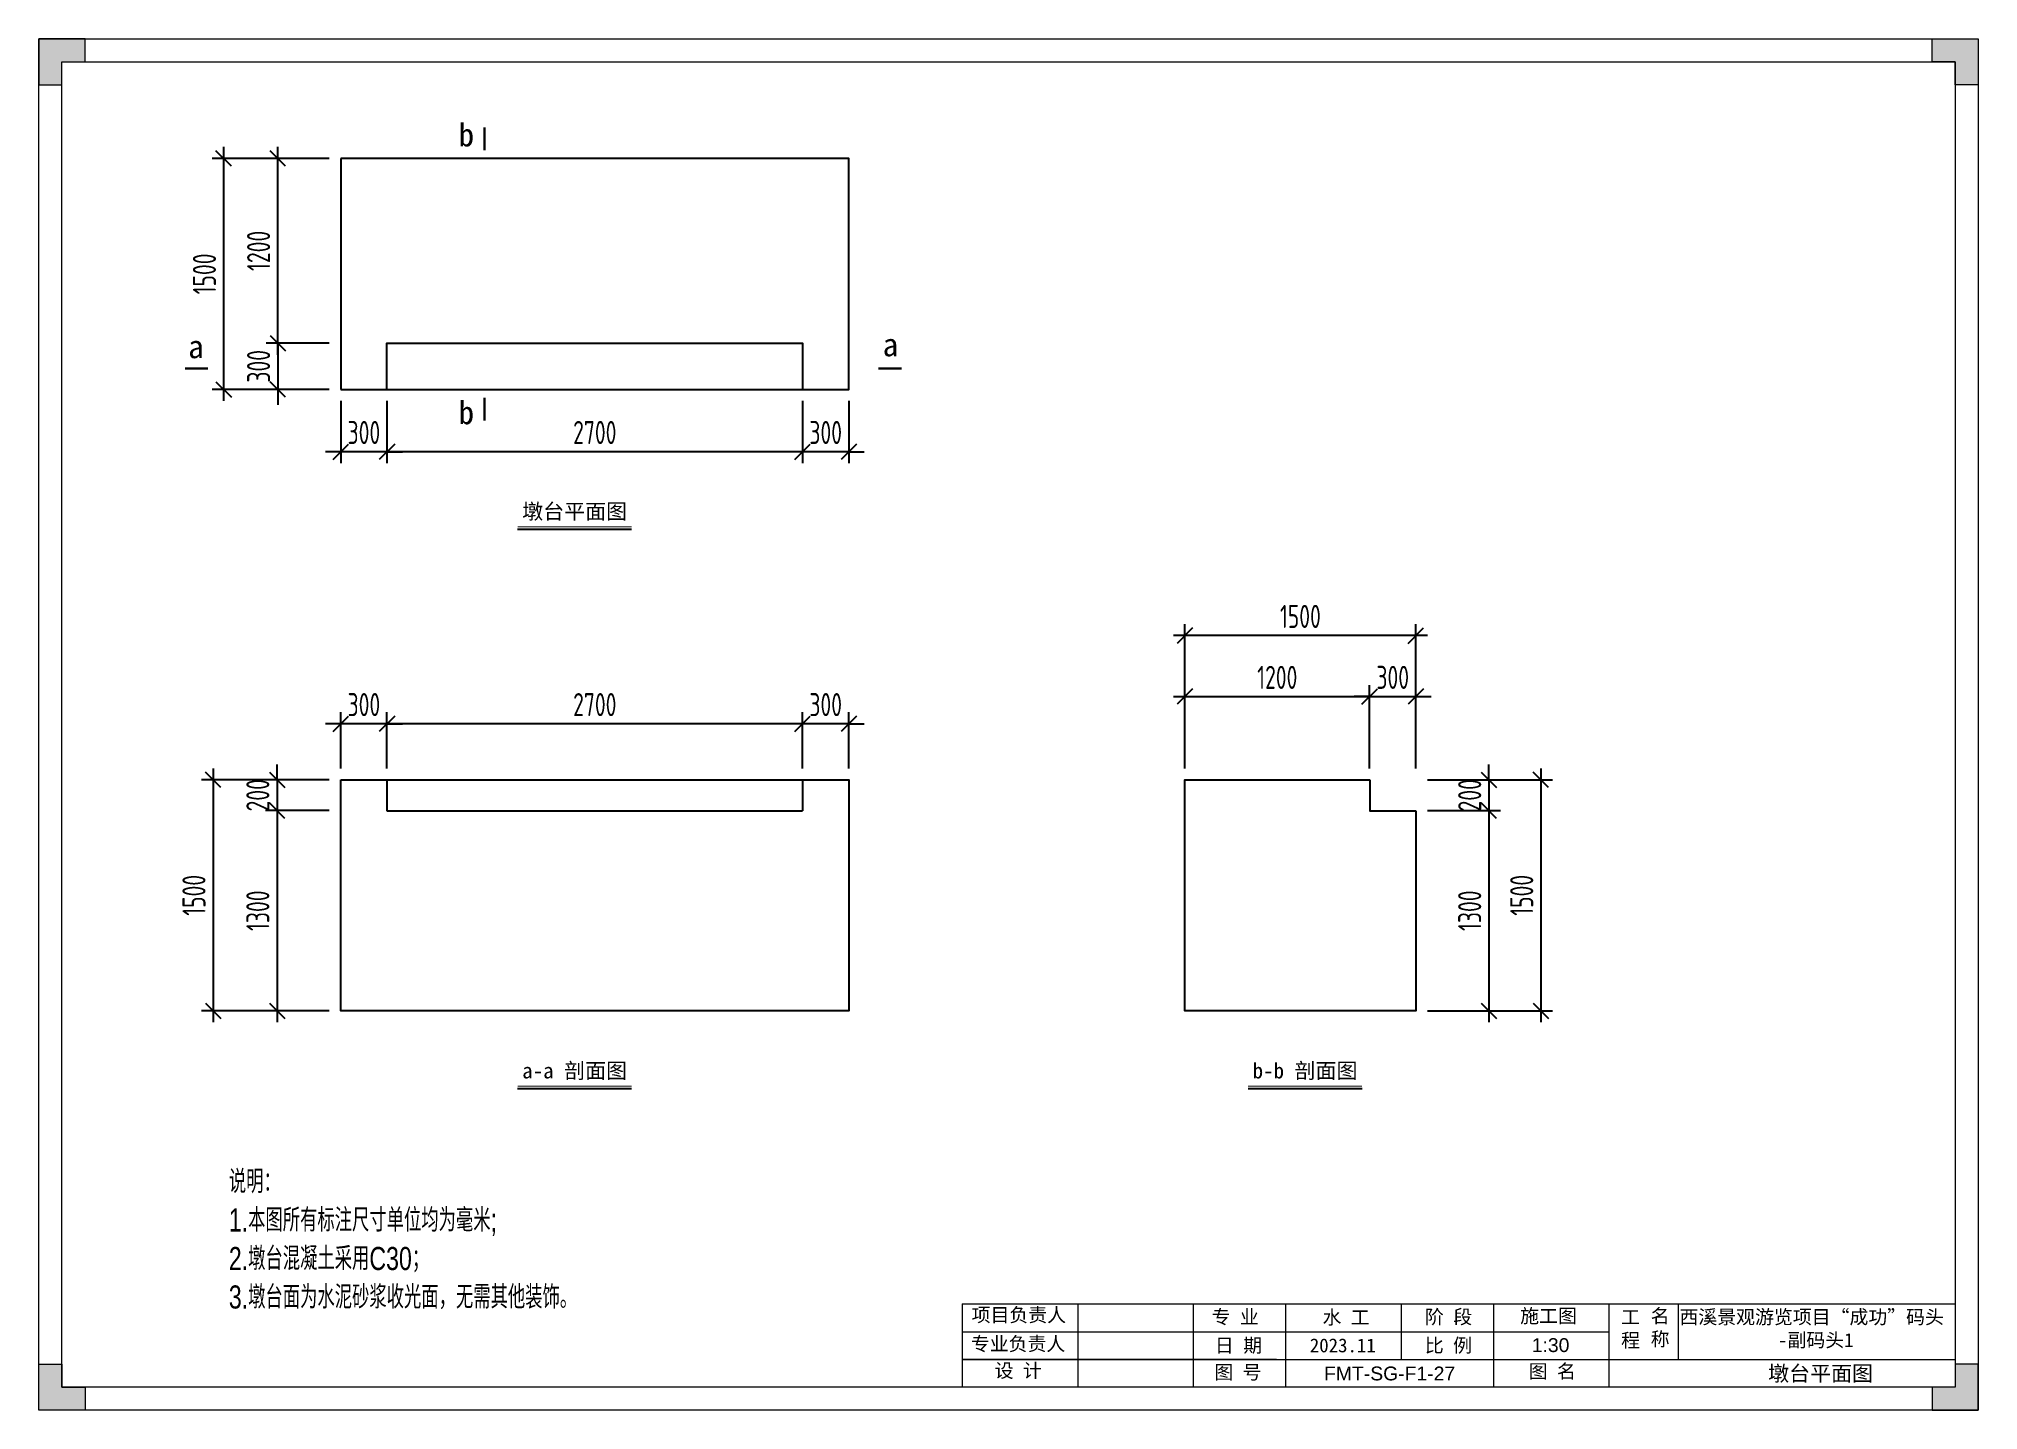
# Model space of a CAD drawing. Header units: millimetres. Extents: x 136606 to 1229059, y 82794 to 127566.
# Drawn here: x 979782 to 992382, y 118656 to 127566 of the extents above; entities that cross this region are included whole.
import ezdxf

# ---------------------------------------------------------------- set-up
doc = ezdxf.new("R2010")
doc.units = ezdxf.units.MM
doc.layers.add('00打印图框', color=255, linetype='Continuous')
doc.layers.add('图框', color=7, linetype='Continuous', lineweight=13)
doc.layers.add('文本', color=3, linetype='Continuous', lineweight=13)
doc.styles.add('Arial', font='arial.ttf')
doc.styles.add('hztxt', font='ros1.shx', dxfattribs={"width": 0.8, "bigfont": 'hztxt.shx'})
doc.styles.get("Standard").update_dxf_attribs({"font": 'arial.ttf'})
doc.dimstyles.new('DIM-50', dxfattribs={"dimscale": 50, "dimtxt": 3, "dimasz": 2, "dimexe": 1.5, "dimexo": 1.5, "dimgap": 1, "dimtad": 1, "dimdec": 1, "dimdsep": 46, "dimtxsty": 'hztxt', "dimblk": 'OBLIQUE', "dimcen": 0, "dimdle": 1.5, "dimclrd": 9, "dimclre": 9, "dimclrt": 2, "dimadec": 1, "dimazin": 0, "dimtfac": 1, "dimtdec": 1, "dimtix": 1, "dimtmove": 2, "dimatfit": 3, "dimldrblk": 'OBLIQUE', "dimfxl": 15, "dimtolj": 1, "dimtzin": 0, "dimarcsym": 1})

msp = doc.modelspace()

# ---------------------------------------------------------------- texts
at = {"attachment_point": 5, "line_spacing_factor": 2, "style": 'Arial'}
for s, insert, char_height in [('{\\fSimSun|b0|i0|c134|p2;b}', (982559.4482, 126940.3188), 150), ('{\\fSimSun|b0|i0|c134|p2;a}', (980803.1209, 125564.6289), 150), ('{\\fSimSun|b0|i0|c134|p2;a}', (985315.2128, 125576.9136), 150), ('{\\fSimSun|b0|i0|c134|p2;b}', (982559.4482, 125135.7301), 150), ('{\\fSimSun|b0|i0|c134|p2;墩台平面图}', (983263.1438, 124489.7436), 100), ('{\\fSimSun|b0|i0|c134|p2;a-a 剖面图}', (983263.1438, 120856.1877), 100), ('{\\fSimSun|b0|i0|c134|p2;b-b 剖面图}', (988008.8109, 120856.1877), 100), ('{\\fSimSun|b0|i0|c134|p2;墩台平面图}', (991357.6052, 118889.3306), 100)]:
    msp.add_mtext(s, dxfattribs=dict(at, insert=insert, char_height=char_height))
at = {"insert": (981016.4642, 120216.5512), "char_height": 150, "attachment_point": 1, "style": 'Arial'}
msp.add_mtext_dynamic_manual_height_columns('{\\Ffsdb-e,hztxt|c134;\\W0.75;说明：\\P1.本图所有标注尺寸单位均为毫米;\\P2.墩台混凝土采用C30\\H1.00004x;；\\P3.墩台面为水泥砂浆收光面，无需其他装饰。}', width=2651.87033, gutter_width=12.5, heights=[0], dxfattribs=at)
at = {"layer": '00打印图框', "color": 6, "char_height": 90, "attachment_point": 1, "style": 'Arial'}
for s, width, gutter_width, heights, insert in [('1:30', 39.404991, 2.8125, [0], (989481.244, 119123.7243)), ('{\\C256;FMT-SG-F1-27}', 138.940173, 0, [18.9488], (988131.8243, 118939.473))]:
    msp.add_mtext_dynamic_manual_height_columns(s, width=width, gutter_width=gutter_width, heights=heights, dxfattribs=dict(at, insert=insert))

# ---------------------------------------------------------------- blocks, each defined once
blk = doc.blocks.new('_Oblique')
at = {"color": 0, "linetype": 'ByBlock', "lineweight": -2}
blk.add_line((-0.5, -0.5), (0.5, 0.5), dxfattribs=at)
blk = doc.blocks.new('*D1892')
at = {"color": 9, "lineweight": -2, "transparency": 16777216}
for p, q in [((987228, 122826), (987228, 123367)), ((988428, 122826), (988428, 123367)), ((987153, 123292), (988503, 123292))]:
    blk.add_line(p, q, dxfattribs=at)
at = {"layer": 'Defpoints', "color": 0, "transparency": 16777216}
for p in [(988428, 123292), (987228, 122751, 0), (988428, 122751, 0)]:
    blk.add_point(p, dxfattribs=at)
at = {"color": 9, "lineweight": -2, "transparency": 16777216, "xscale": 100, "yscale": 100, "zscale": 100, "rotation": 180}
blk.add_blockref('_Oblique', (987228, 123292), dxfattribs=at)
at = {"color": 9, "lineweight": -2, "transparency": 16777216, "xscale": 100, "yscale": 100, "zscale": 100}
blk.add_blockref('_Oblique', (988428, 123292), dxfattribs=at)
at = {"color": 2, "transparency": 16777216, "insert": (987828, 123417), "char_height": 150, "attachment_point": 5, "style": 'hztxt'}
blk.add_mtext('\\A1;1200', dxfattribs=at)
blk = doc.blocks.new('*D1893')
at = {"color": 9, "lineweight": -2, "transparency": 16777216}
for p, q in [((988428, 122826), (988428, 123367)), ((988728, 122826), (988728, 123367)), ((988428, 123292), (988328, 123292)), ((988428, 123292), (988728, 123292)), ((988728, 123292), (988828, 123292))]:
    blk.add_line(p, q, dxfattribs=at)
at = {"layer": 'Defpoints', "color": 0, "transparency": 16777216}
for p in [(988728, 123292), (988428, 122751, 0), (988728, 122751, 0)]:
    blk.add_point(p, dxfattribs=at)
at = {"color": 9, "lineweight": -2, "transparency": 16777216, "xscale": 100, "yscale": 100, "zscale": 100}
blk.add_blockref('_Oblique', (988428, 123292), dxfattribs=at)
at = {"color": 9, "lineweight": -2, "transparency": 16777216, "xscale": 100, "yscale": 100, "zscale": 100, "rotation": 180}
blk.add_blockref('_Oblique', (988728, 123292), dxfattribs=at)
at = {"color": 2, "transparency": 16777216, "insert": (988578, 123417), "char_height": 150, "attachment_point": 5, "style": 'hztxt'}
blk.add_mtext('\\A1;300', dxfattribs=at)
blk = doc.blocks.new('*D1894')
at = {"color": 9, "lineweight": -2, "transparency": 16777216}
for p, q in [((987228, 122826), (987228, 123763)), ((988728, 122826), (988728, 123763)), ((988803, 123688), (987153, 123688))]:
    blk.add_line(p, q, dxfattribs=at)
at = {"layer": 'Defpoints', "color": 0, "transparency": 16777216}
for p in [(987228, 123688), (987228, 122751, 0), (988728, 122751, 0)]:
    blk.add_point(p, dxfattribs=at)
at = {"color": 9, "lineweight": -2, "transparency": 16777216, "xscale": 100, "yscale": 100, "zscale": 100, "rotation": 180}
blk.add_blockref('_Oblique', (987228, 123688), dxfattribs=at)
at = {"color": 9, "lineweight": -2, "transparency": 16777216, "xscale": 100, "yscale": 100, "zscale": 100}
blk.add_blockref('_Oblique', (988728, 123688), dxfattribs=at)
at = {"color": 2, "transparency": 16777216, "insert": (987978, 123813), "char_height": 150, "attachment_point": 5, "style": 'hztxt'}
blk.add_mtext('\\A1;1500', dxfattribs=at)
blk = doc.blocks.new('*D1895')
at = {"color": 9, "lineweight": -2, "transparency": 16777216}
for p, q in [((989203, 122751), (989203, 122851)), ((988803, 122751), (989278, 122751)), ((989203, 122751), (989203, 122551)), ((988803, 122551), (989278, 122551)), ((989203, 122551), (989203, 122451))]:
    blk.add_line(p, q, dxfattribs=at)
at = {"layer": 'Defpoints', "color": 0, "transparency": 16777216}
for p in [(988728, 122751, 0), (988728, 122551, 0), (989203, 122551)]:
    blk.add_point(p, dxfattribs=at)
at = {"color": 9, "lineweight": -2, "transparency": 16777216, "xscale": 100, "yscale": 100, "zscale": 100}
for p, rotation in [((989203, 122751), 270), ((989203, 122551), 90)]:
    blk.add_blockref('_Oblique', p, dxfattribs=dict(at, rotation=rotation))
at = {"color": 2, "transparency": 16777216, "insert": (989078, 122651), "char_height": 150, "attachment_point": 5, "rotation": 90, "style": 'hztxt'}
blk.add_mtext('\\A1;200', dxfattribs=at)
blk = doc.blocks.new('*D1896')
at = {"color": 9, "lineweight": -2, "transparency": 16777216}
for p, q in [((989203, 122626), (989203, 121176)), ((988803, 122551), (989278, 122551)), ((988803, 121251), (989278, 121251))]:
    blk.add_line(p, q, dxfattribs=at)
at = {"layer": 'Defpoints', "color": 0, "transparency": 16777216}
for p in [(988728, 122551, 0), (988728, 121251, 0), (989203, 121251)]:
    blk.add_point(p, dxfattribs=at)
at = {"color": 9, "lineweight": -2, "transparency": 16777216, "xscale": 100, "yscale": 100, "zscale": 100}
for p, rotation in [((989203, 122551), 90), ((989203, 121251), 270)]:
    blk.add_blockref('_Oblique', p, dxfattribs=dict(at, rotation=rotation))
at = {"color": 2, "transparency": 16777216, "insert": (989078, 121901), "char_height": 150, "attachment_point": 5, "rotation": 90, "style": 'hztxt'}
blk.add_mtext('\\A1;1300', dxfattribs=at)
blk = doc.blocks.new('*D1897')
at = {"color": 9, "lineweight": -2, "transparency": 16777216}
for p, q in [((988803, 122751), (989616, 122751)), ((989541, 122826), (989541, 121176)), ((988803, 121251), (989616, 121251))]:
    blk.add_line(p, q, dxfattribs=at)
at = {"layer": 'Defpoints', "color": 0, "transparency": 16777216}
for p in [(988728, 122751, 0), (988728, 121251, 0), (989541, 121251)]:
    blk.add_point(p, dxfattribs=at)
at = {"color": 9, "lineweight": -2, "transparency": 16777216, "xscale": 100, "yscale": 100, "zscale": 100}
for p, rotation in [((989541, 122751), 90), ((989541, 121251), 270)]:
    blk.add_blockref('_Oblique', p, dxfattribs=dict(at, rotation=rotation))
at = {"color": 2, "transparency": 16777216, "insert": (989416, 122001), "char_height": 150, "attachment_point": 5, "rotation": 90, "style": 'hztxt'}
blk.add_mtext('\\A1;1500', dxfattribs=at)
blk = doc.blocks.new('*D1938')
at = {"color": 9, "lineweight": -2, "transparency": 16777216}
for p, q in [((984744, 123115), (984644, 123115)), ((984744, 122826), (984744, 123190)), ((985044, 123115), (984744, 123115)), ((985044, 122826), (985044, 123190)), ((985044, 123115), (985144, 123115))]:
    blk.add_line(p, q, dxfattribs=at)
at = {"layer": 'Defpoints', "color": 0, "transparency": 16777216}
for p in [(984744, 123115), (984744, 122751), (985044, 122751)]:
    blk.add_point(p, dxfattribs=at)
at = {"color": 9, "lineweight": -2, "transparency": 16777216, "xscale": 100, "yscale": 100, "zscale": 100}
blk.add_blockref('_Oblique', (984744, 123115), dxfattribs=at)
at = {"color": 9, "lineweight": -2, "transparency": 16777216, "xscale": 100, "yscale": 100, "zscale": 100, "rotation": 180}
blk.add_blockref('_Oblique', (985044, 123115), dxfattribs=at)
at = {"color": 2, "transparency": 16777216, "insert": (984894, 123240), "char_height": 150, "attachment_point": 5, "style": 'hztxt'}
blk.add_mtext('\\A1;300', dxfattribs=at)
blk = doc.blocks.new('*D1939')
at = {"color": 9, "lineweight": -2, "transparency": 16777216}
for p, q in [((984819, 123115), (981969, 123115)), ((982044, 122826), (982044, 123190)), ((984744, 122826), (984744, 123190))]:
    blk.add_line(p, q, dxfattribs=at)
at = {"layer": 'Defpoints', "color": 0, "transparency": 16777216}
for p in [(982044, 123115), (982044, 122751), (984744, 122751)]:
    blk.add_point(p, dxfattribs=at)
at = {"color": 9, "lineweight": -2, "transparency": 16777216, "xscale": 100, "yscale": 100, "zscale": 100, "rotation": 180}
blk.add_blockref('_Oblique', (982044, 123115), dxfattribs=at)
at = {"color": 9, "lineweight": -2, "transparency": 16777216, "xscale": 100, "yscale": 100, "zscale": 100}
blk.add_blockref('_Oblique', (984744, 123115), dxfattribs=at)
at = {"color": 2, "transparency": 16777216, "insert": (983394, 123240), "char_height": 150, "attachment_point": 5, "style": 'hztxt'}
blk.add_mtext('\\A1;2700', dxfattribs=at)
blk = doc.blocks.new('*D1940')
at = {"color": 9, "lineweight": -2, "transparency": 16777216}
for p, q in [((981744, 123115), (981644, 123115)), ((981744, 122826), (981744, 123190)), ((982044, 123115), (981744, 123115)), ((982044, 122826), (982044, 123190)), ((982044, 123115), (982144, 123115))]:
    blk.add_line(p, q, dxfattribs=at)
at = {"layer": 'Defpoints', "color": 0, "transparency": 16777216}
for p in [(981744, 123115), (981744, 122751), (982044, 122751)]:
    blk.add_point(p, dxfattribs=at)
at = {"color": 9, "lineweight": -2, "transparency": 16777216, "xscale": 100, "yscale": 100, "zscale": 100}
blk.add_blockref('_Oblique', (981744, 123115), dxfattribs=at)
at = {"color": 9, "lineweight": -2, "transparency": 16777216, "xscale": 100, "yscale": 100, "zscale": 100, "rotation": 180}
blk.add_blockref('_Oblique', (982044, 123115), dxfattribs=at)
at = {"color": 2, "transparency": 16777216, "insert": (981894, 123240), "char_height": 150, "attachment_point": 5, "style": 'hztxt'}
blk.add_mtext('\\A1;300', dxfattribs=at)
blk = doc.blocks.new('*D1898')
at = {"color": 9, "lineweight": -2, "transparency": 16777216}
for p, q in [((981330, 122751), (981330, 122851)), ((981669, 122751), (981255, 122751)), ((981330, 122751), (981330, 122551)), ((981669, 122551), (981255, 122551)), ((981330, 122551), (981330, 122451))]:
    blk.add_line(p, q, dxfattribs=at)
at = {"layer": 'Defpoints', "color": 0, "transparency": 16777216}
for p in [(981744, 122751), (981330, 122551), (981744, 122551)]:
    blk.add_point(p, dxfattribs=at)
at = {"color": 9, "lineweight": -2, "transparency": 16777216, "xscale": 100, "yscale": 100, "zscale": 100}
for p, rotation in [((981330, 122751), 270), ((981330, 122551), 90)]:
    blk.add_blockref('_Oblique', p, dxfattribs=dict(at, rotation=rotation))
at = {"color": 2, "transparency": 16777216, "insert": (981205, 122651), "char_height": 150, "attachment_point": 5, "rotation": 90, "style": 'hztxt'}
blk.add_mtext('\\A1;200', dxfattribs=at)
blk = doc.blocks.new('*D1899')
at = {"color": 9, "lineweight": -2, "transparency": 16777216}
for p, q in [((981330, 122626), (981330, 121176)), ((981669, 122551), (981255, 122551)), ((981669, 121251), (981255, 121251))]:
    blk.add_line(p, q, dxfattribs=at)
at = {"layer": 'Defpoints', "color": 0, "transparency": 16777216}
for p in [(981744, 122551), (981330, 121251), (981744, 121251)]:
    blk.add_point(p, dxfattribs=at)
at = {"color": 9, "lineweight": -2, "transparency": 16777216, "xscale": 100, "yscale": 100, "zscale": 100}
for p, rotation in [((981330, 122551), 90), ((981330, 121251), 270)]:
    blk.add_blockref('_Oblique', p, dxfattribs=dict(at, rotation=rotation))
at = {"color": 2, "transparency": 16777216, "insert": (981205, 121901), "char_height": 150, "attachment_point": 5, "rotation": 90, "style": 'hztxt'}
blk.add_mtext('\\A1;1300', dxfattribs=at)
blk = doc.blocks.new('*D1900')
at = {"color": 9, "lineweight": -2, "transparency": 16777216}
for p, q in [((981669, 122751), (980840, 122751)), ((980915, 122826), (980915, 121176)), ((981669, 121251), (980840, 121251))]:
    blk.add_line(p, q, dxfattribs=at)
at = {"layer": 'Defpoints', "color": 0, "transparency": 16777216}
for p in [(981744, 122751), (980915, 121251), (981744, 121251)]:
    blk.add_point(p, dxfattribs=at)
at = {"color": 9, "lineweight": -2, "transparency": 16777216, "xscale": 100, "yscale": 100, "zscale": 100}
for p, rotation in [((980915, 122751), 90), ((980915, 121251), 270)]:
    blk.add_blockref('_Oblique', p, dxfattribs=dict(at, rotation=rotation))
at = {"color": 2, "transparency": 16777216, "insert": (980790, 122001), "char_height": 150, "attachment_point": 5, "rotation": 90, "style": 'hztxt'}
blk.add_mtext('\\A1;1500', dxfattribs=at)
blk = doc.blocks.new('*D1901')
at = {"color": 9, "lineweight": -2, "transparency": 16777216}
for p, q in [((984744, 125213), (984744, 124808)), ((985044, 125213), (985044, 124808)), ((984744, 124883), (984644, 124883)), ((985044, 124883), (984744, 124883)), ((985044, 124883), (985144, 124883))]:
    blk.add_line(p, q, dxfattribs=at)
at = {"layer": 'Defpoints', "color": 0, "transparency": 16777216}
for p in [(984744, 125288), (985044, 125288), (984744, 124883)]:
    blk.add_point(p, dxfattribs=at)
at = {"color": 9, "lineweight": -2, "transparency": 16777216, "xscale": 100, "yscale": 100, "zscale": 100}
blk.add_blockref('_Oblique', (984744, 124883), dxfattribs=at)
at = {"color": 9, "lineweight": -2, "transparency": 16777216, "xscale": 100, "yscale": 100, "zscale": 100, "rotation": 180}
blk.add_blockref('_Oblique', (985044, 124883), dxfattribs=at)
at = {"color": 2, "transparency": 16777216, "insert": (984894, 125008), "char_height": 150, "attachment_point": 5, "style": 'hztxt'}
blk.add_mtext('\\A1;300', dxfattribs=at)
blk = doc.blocks.new('*D1902')
at = {"color": 9, "lineweight": -2, "transparency": 16777216}
for p, q in [((982044, 125213), (982044, 124808)), ((984744, 125213), (984744, 124808)), ((984819, 124883), (981969, 124883))]:
    blk.add_line(p, q, dxfattribs=at)
at = {"layer": 'Defpoints', "color": 0, "transparency": 16777216}
for p in [(982044, 125288), (984744, 125288), (982044, 124883)]:
    blk.add_point(p, dxfattribs=at)
at = {"color": 9, "lineweight": -2, "transparency": 16777216, "xscale": 100, "yscale": 100, "zscale": 100, "rotation": 180}
blk.add_blockref('_Oblique', (982044, 124883), dxfattribs=at)
at = {"color": 9, "lineweight": -2, "transparency": 16777216, "xscale": 100, "yscale": 100, "zscale": 100}
blk.add_blockref('_Oblique', (984744, 124883), dxfattribs=at)
at = {"color": 2, "transparency": 16777216, "insert": (983394, 125008), "char_height": 150, "attachment_point": 5, "style": 'hztxt'}
blk.add_mtext('\\A1;2700', dxfattribs=at)
blk = doc.blocks.new('*D1903')
at = {"color": 9, "lineweight": -2, "transparency": 16777216}
for p, q in [((981744, 125213), (981744, 124808)), ((982044, 125213), (982044, 124808)), ((981744, 124883), (981644, 124883)), ((982044, 124883), (981744, 124883)), ((982044, 124883), (982144, 124883))]:
    blk.add_line(p, q, dxfattribs=at)
at = {"layer": 'Defpoints', "color": 0, "transparency": 16777216}
for p in [(981744, 125288), (982044, 125288), (981744, 124883)]:
    blk.add_point(p, dxfattribs=at)
at = {"color": 9, "lineweight": -2, "transparency": 16777216, "xscale": 100, "yscale": 100, "zscale": 100}
blk.add_blockref('_Oblique', (981744, 124883), dxfattribs=at)
at = {"color": 9, "lineweight": -2, "transparency": 16777216, "xscale": 100, "yscale": 100, "zscale": 100, "rotation": 180}
blk.add_blockref('_Oblique', (982044, 124883), dxfattribs=at)
at = {"color": 2, "transparency": 16777216, "insert": (981894, 125008), "char_height": 150, "attachment_point": 5, "style": 'hztxt'}
blk.add_mtext('\\A1;300', dxfattribs=at)
blk = doc.blocks.new('GW-TK')
at = {"layer": '图框', "linetype": 'Continuous', "lineweight": 0}
h = blk.add_hatch(color=256, dxfattribs=at)
h.dxf.hatch_style = 1
h.paths.add_polyline_path([(927183.55, 464715.01), (927183.55, 464705.01), (927188.55, 464705.01), (927188.55, 464710.01), (927193.56, 464710.01), (927193.56, 464715.01)])
h = blk.add_hatch(color=256, dxfattribs=at)
h.dxf.hatch_style = 1
h.paths.add_polyline_path([(927593.55, 464715.01), (927593.55, 464710.01), (927598.55, 464710.01), (927598.55, 464705.01), (927603.55, 464705.01), (927603.55, 464715.01)])
h = blk.add_hatch(color=256, dxfattribs=at)
h.dxf.hatch_style = 1
h.paths.add_polyline_path([(927193.56, 464418.01), (927193.56, 464423.01), (927188.55, 464423.01), (927188.55, 464428.01), (927183.55, 464428.01), (927183.55, 464418.01)])
h = blk.add_hatch(color=256, dxfattribs=at)
h.dxf.hatch_style = 1
h.paths.add_polyline_path([(927603.55, 464418.01), (927603.55, 464428.01), (927598.55, 464428.01), (927598.55, 464423.01), (927593.55, 464423.01), (927593.55, 464418.01)])
at = {"layer": '图框', "linetype": 'Continuous'}
for p, q in [((927383.55, 464441.02), (927383.55, 464423.01)), ((927408.55, 464441.02), (927408.55, 464423.01)), ((927433.55, 464441.02), (927433.55, 464423.01)), ((927453.55, 464441.02), (927453.55, 464423.01)), ((927478.55, 464441.02), (927478.55, 464429.01)), ((927498.55, 464441.02), (927498.55, 464423.01)), ((927523.55, 464441.02), (927523.55, 464423.01)), ((927538.55, 464441.02), (927538.55, 464429.01)), ((927383.55, 464435.01), (927523.55, 464435.01)), ((927451.56, 464429.01), (927383.55, 464429.01)), ((927383.55, 464429.01), (927598.55, 464429.01))]:
    blk.add_line(p, q, dxfattribs=at)
at = {"layer": '图框', "linetype": 'Continuous', "lineweight": 0}
for points in [[(927188.55, 464705.01), (927188.55, 464710.01), (927193.56, 464710.01), (927193.56, 464715.01), (927183.55, 464715.01), (927183.55, 464705.01)], [(927598.55, 464705.01), (927598.55, 464710.01), (927593.55, 464710.01), (927593.55, 464715.01), (927603.55, 464715.01), (927603.55, 464705.01)], [(927188.55, 464428.01), (927188.55, 464423.01), (927193.56, 464423.01), (927193.56, 464418.01), (927183.55, 464418.01), (927183.55, 464428.01)], [(927598.55, 464428.01), (927598.55, 464423.01), (927593.55, 464423.01), (927593.55, 464418.01), (927603.55, 464418.01), (927603.55, 464428.01)]]:
    blk.add_lwpolyline(points, close=True, dxfattribs=at)
at = {"layer": '图框'}
for points in [[(927183.55, 464715.01), (927603.55, 464715.01), (927603.55, 464418.01), (927183.55, 464418.01)], [(927188.55, 464710.01), (927598.55, 464710.01), (927598.55, 464423.01), (927188.55, 464423.01)]]:
    blk.add_lwpolyline(points, close=True, dxfattribs=at)
at = {"layer": '图框', "linetype": 'Continuous'}
blk.add_lwpolyline([(927383.55, 464441.02), (927598.55, 464441.02)], dxfattribs=at)
at = {"layer": '图框', "linetype": 'Continuous', "char_height": 3, "attachment_point": 1}
for s, width, heights, insert in [('{\\fSimSun|b0|i0|c134|p2;项目负责人}', 26.0225, [0], (927385.56, 464440.15)), ('{\\fSimSun|b0|i0|c134|p2;专 业}', 12.8345, [0], (927437.53, 464439.73)), ('{\\fSimSun|b0|i0|c134|p2;阶 段}', 17.4775, [0], (927483.73, 464439.73)), ('{\\fSimSun|b0|i0|c134|p2;工 程}', 5.2119, [0], (927526.21, 464439.66)), ('{\\fSimSun|b0|i0|c134|p2;名 称}', 5.2119, [0], (927532.62, 464439.93)), ('{\\fSimSun|b0|i0|c134|p2;专业负责人}', 24.6361, [2.04], (927385.39, 464433.9)), ('{\\fSimSun|b0|i0|c134|p2;日 期}', 11.224, [0], (927438.25, 464433.55)), ('{\\fSimSun|b0|i0|c134|p2;比 例}', 10.9146, [0], (927483.71, 464433.55)), ('{\\fSimSun|b0|i0|c134|p2;设 计}', 16.2353, [0], (927390.55, 464428.09)), ('{\\fSimSun|b0|i0|c134|p2;图 号}', 23.6261, [0], (927438.11, 464427.75)), ('{\\fSimSun|b0|i0|c134|p2;图 名}', 12.066, [0], (927506.19, 464427.94))]:
    blk.add_mtext_dynamic_manual_height_columns(s, width=width, gutter_width=17.5, heights=heights, dxfattribs=dict(at, insert=insert))
at = {"layer": '图框', "color": 3, "linetype": 'Continuous', "char_height": 3, "attachment_point": 1}
for s, width, insert in [('{\\fSimSun|b0|i0|c134|p2;水 工}', 11.224, (927461.55, 464439.63)), ('\\pt9;{\\fSimSun|b0|i0|c134|p2;施工图}', 18.6303, (927504.36, 464439.94)), ('\\pi0.39911,t9.39911;{\\fSimSun|b0|i0|c134|p2;西溪景观游览项目“成功”码头\\P\\pi21.75744,t30.75744;-副码头1}', 60.0149, (927538.45, 464439.71)), ('{\\fSimSun|b0|i0|c134|p2;2023.11}', 11.224, (927458.8, 464433.55))]:
    blk.add_mtext_dynamic_manual_height_columns(s, width=width, gutter_width=17.5, heights=[0], dxfattribs=dict(at, insert=insert))
blk = doc.blocks.new('*D1904')
at = {"color": 9, "lineweight": -2, "transparency": 16777216}
for p, q in [((981335, 125588), (981335, 125688)), ((981669, 125588), (981260, 125588)), ((981335, 125588), (981335, 125288)), ((981669, 125288), (981260, 125288)), ((981335, 125288), (981335, 125188))]:
    blk.add_line(p, q, dxfattribs=at)
at = {"layer": 'Defpoints', "color": 0, "transparency": 16777216}
for p in [(981744, 125588), (981335, 125288), (981744, 125288)]:
    blk.add_point(p, dxfattribs=at)
at = {"color": 9, "lineweight": -2, "transparency": 16777216, "xscale": 100, "yscale": 100, "zscale": 100}
for p, rotation in [((981335, 125588), 270), ((981335, 125288), 90)]:
    blk.add_blockref('_Oblique', p, dxfattribs=dict(at, rotation=rotation))
at = {"color": 2, "transparency": 16777216, "insert": (981210, 125438), "char_height": 150, "attachment_point": 5, "rotation": 90, "style": 'hztxt'}
blk.add_mtext('\\A1;300', dxfattribs=at)
blk = doc.blocks.new('*D1905')
at = {"color": 9, "lineweight": -2, "transparency": 16777216}
for p, q in [((981669, 126788), (981260, 126788)), ((981335, 125513), (981335, 126863)), ((981669, 125588), (981260, 125588))]:
    blk.add_line(p, q, dxfattribs=at)
at = {"layer": 'Defpoints', "color": 0, "transparency": 16777216}
for p in [(981335, 126788), (981744, 126788), (981744, 125588)]:
    blk.add_point(p, dxfattribs=at)
at = {"color": 9, "lineweight": -2, "transparency": 16777216, "xscale": 100, "yscale": 100, "zscale": 100}
for p, rotation in [((981335, 126788), 90), ((981335, 125588), 270)]:
    blk.add_blockref('_Oblique', p, dxfattribs=dict(at, rotation=rotation))
at = {"color": 2, "transparency": 16777216, "insert": (981210, 126188), "char_height": 150, "attachment_point": 5, "rotation": 90, "style": 'hztxt'}
blk.add_mtext('\\A1;1200', dxfattribs=at)
blk = doc.blocks.new('*D1906')
at = {"color": 9, "lineweight": -2, "transparency": 16777216}
for p, q in [((981669, 126788), (980908, 126788)), ((980983, 125213), (980983, 126863)), ((981669, 125288), (980908, 125288))]:
    blk.add_line(p, q, dxfattribs=at)
at = {"layer": 'Defpoints', "color": 0, "transparency": 16777216}
for p in [(980983, 126788), (981744, 126788), (981744, 125288)]:
    blk.add_point(p, dxfattribs=at)
at = {"color": 9, "lineweight": -2, "transparency": 16777216, "xscale": 100, "yscale": 100, "zscale": 100}
for p, rotation in [((980983, 126788), 90), ((980983, 125288), 270)]:
    blk.add_blockref('_Oblique', p, dxfattribs=dict(at, rotation=rotation))
at = {"color": 2, "transparency": 16777216, "insert": (980858, 126038), "char_height": 150, "attachment_point": 5, "rotation": 90, "style": 'hztxt'}
blk.add_mtext('\\A1;1500', dxfattribs=at)

# ---------------------------------------------------------------- dimensions: what is measured, and where the dimension line sits
for base, p1, p2, picture, middle in [((980983.0236, 126788.0244), (981743.8497, 125288.0244), (981743.8497, 126788.0244), '*D1906', (980858.0236, 126038.0244)), ((981335.1483, 126788.0244), (981743.8497, 125588.0244), (981743.8497, 126788.0244), '*D1905', (981210.1483, 126188.0244)), ((981335.1483, 125288.0244), (981743.8497, 125588.0244), (981743.8497, 125288.0244), '*D1904', (981210.1483, 125438.0244)), ((981329.56, 122550.5407), (981743.8497, 122750.5407), (981743.8497, 122550.5407), '*D1898', (981204.56, 122650.5407)), ((989203.3648, 122550.5407, -0.0005), (988728.2939, 122750.5407), (988728.2939, 122550.5407), '*D1895', (989078.3648, 122650.5407, -0.0005)), ((980914.7765, 121250.5407), (981743.8497, 122750.5407), (981743.8497, 121250.5407), '*D1900', (980789.7765, 122000.5407)), ((989540.5984, 121250.5646, -0.0005), (988728.2939, 122750.5407), (988728.2939, 121250.5646), '*D1897', (989415.5984, 122000.5526, -0.0005)), ((981329.56, 121250.5407), (981743.8497, 122550.5407), (981743.8497, 121250.5407), '*D1899', (981204.56, 121900.5407)), ((989203.3648, 121250.5646, -0.0005), (988728.2939, 122550.5407), (988728.2939, 121250.5646), '*D1896', (989078.3648, 121900.5526, -0.0005))]:
    dim = msp.add_linear_dim(base=base, p1=p1, p2=p2, angle=90, dimstyle='DIM-50')
    dim.commit()
    dim.dimension.update_dxf_attribs({"geometry": picture, "text_midpoint": middle})
for base, p1, p2, picture, middle in [((981743.8497, 124882.9874), (982043.8497, 125288.0244), (981743.8497, 125288.0244), '*D1903', (981893.8497, 125007.9874)), ((982043.8497, 124882.9874), (984743.8497, 125288.0244), (982043.8497, 125288.0244), '*D1902', (983393.8497, 125007.9874)), ((984743.8497, 124882.9874), (985043.8497, 125288.0244), (984743.8497, 125288.0244), '*D1901', (984893.8497, 125007.9874)), ((987228.2939, 123687.5392, -0.0005), (988728.2939, 122750.5407), (987228.2939, 122750.5407), '*D1894', (987978.2939, 123812.5392, -0.0005)), ((988428.2939, 123292.2891, -0.0005), (987228.2939, 122750.5407), (988428.2939, 122750.5407), '*D1892', (987828.2939, 123417.2891, -0.0005)), ((988728.2939, 123292.2891, -0.0005), (988428.2939, 122750.5407), (988728.2939, 122750.5407), '*D1893', (988578.2939, 123417.2891, -0.0005)), ((981743.8497, 123115.2688), (982043.8497, 122750.5407), (981743.8497, 122750.5407), '*D1940', (981893.8497, 123240.2688)), ((982043.8497, 123115.2688), (984743.8497, 122750.5407), (982043.8497, 122750.5407), '*D1939', (983393.8497, 123240.2688)), ((984743.8497, 123115.2688), (985043.8497, 122750.5407), (984743.8497, 122750.5407), '*D1938', (984893.8497, 123240.2688))]:
    dim = msp.add_linear_dim(base=base, p1=p1, p2=p2, dimstyle='DIM-50')
    dim.commit()
    dim.dimension.update_dxf_attribs({"geometry": picture, "text_midpoint": middle})

# ---------------------------------------------------------------- linework, layer by layer
for p, q in [((982892.3285, 124379.182), (983632.7632, 124379.182)), ((982892.3285, 120745.6261), (983632.7632, 120745.6261)), ((987637.9956, 120745.6261), (988378.4303, 120745.6261))]:
    msp.add_line(p, q)
for points, const_width in [([(982676.8122, 126991.4187), (982676.8122, 126841.4187)], 15), ([(980881.141, 125424.5893), (980731.141, 125424.5893)], 15), ([(985237.1927, 125424.5893), (985387.1927, 125424.5893)], 15), ([(982676.8122, 125084.6302), (982676.8122, 125234.6302)], 15), ([(982892.3285, 124394.982), (983632.7632, 124394.982)], 5.4), ([(982892.3285, 120761.4261), (983632.7632, 120761.4261)], 5.4), ([(987637.9956, 120761.4261), (988378.4303, 120761.4261)], 5.4)]:
    msp.add_lwpolyline(points, dxfattribs=dict(const_width=const_width))
for points in [[(981743.8497, 125288.0244), (985043.8497, 125288.0244), (985043.8497, 126788.0244), (981743.8497, 126788.0244)], [(981743.8497, 126788.0244), (981743.8497, 125288.0244)], [(982043.8497, 125288.0244), (982043.8497, 125588.0244), (984743.8497, 125588.0244), (984743.8497, 125288.0244)], [(981743.8497, 122750.5407), (985043.8497, 122750.5407), (985043.8497, 121250.5407), (981743.8497, 121250.5407), (981743.8497, 122750.5407)], [(982043.8497, 122750.5407), (982043.8497, 122550.5407)], [(984743.8497, 122750.5407), (984743.8497, 122550.5407)], [(988728.2939, 122550.5407), (988728.2939, 121250.5646), (987228.2939, 121250.5646), (987228.2939, 122750.5407), (988428.2939, 122750.5407)], [(988428.2939, 122750.5407), (988428.2939, 122550.5407), (988728.2939, 122550.5407)], [(982043.8497, 122550.5407), (984743.8497, 122550.5407)]]:
    msp.add_lwpolyline(points)

# ---------------------------------------------------------------- block references
at = {"layer": '文本', "xscale": 30, "yscale": 30, "zscale": 30}
msp.add_blockref('GW-TK', (-26835724.7369, -13813884.5392), dxfattribs=at)

msp.set_redraw_order([(e.dxf.handle, doc.entitydb.next_handle()) for e in msp.query("TEXT MTEXT ATTDEF DIMENSION ARC_DIMENSION")])  # texts and dimensions are drawn at this point

doc.saveas('drawing.dxf')
